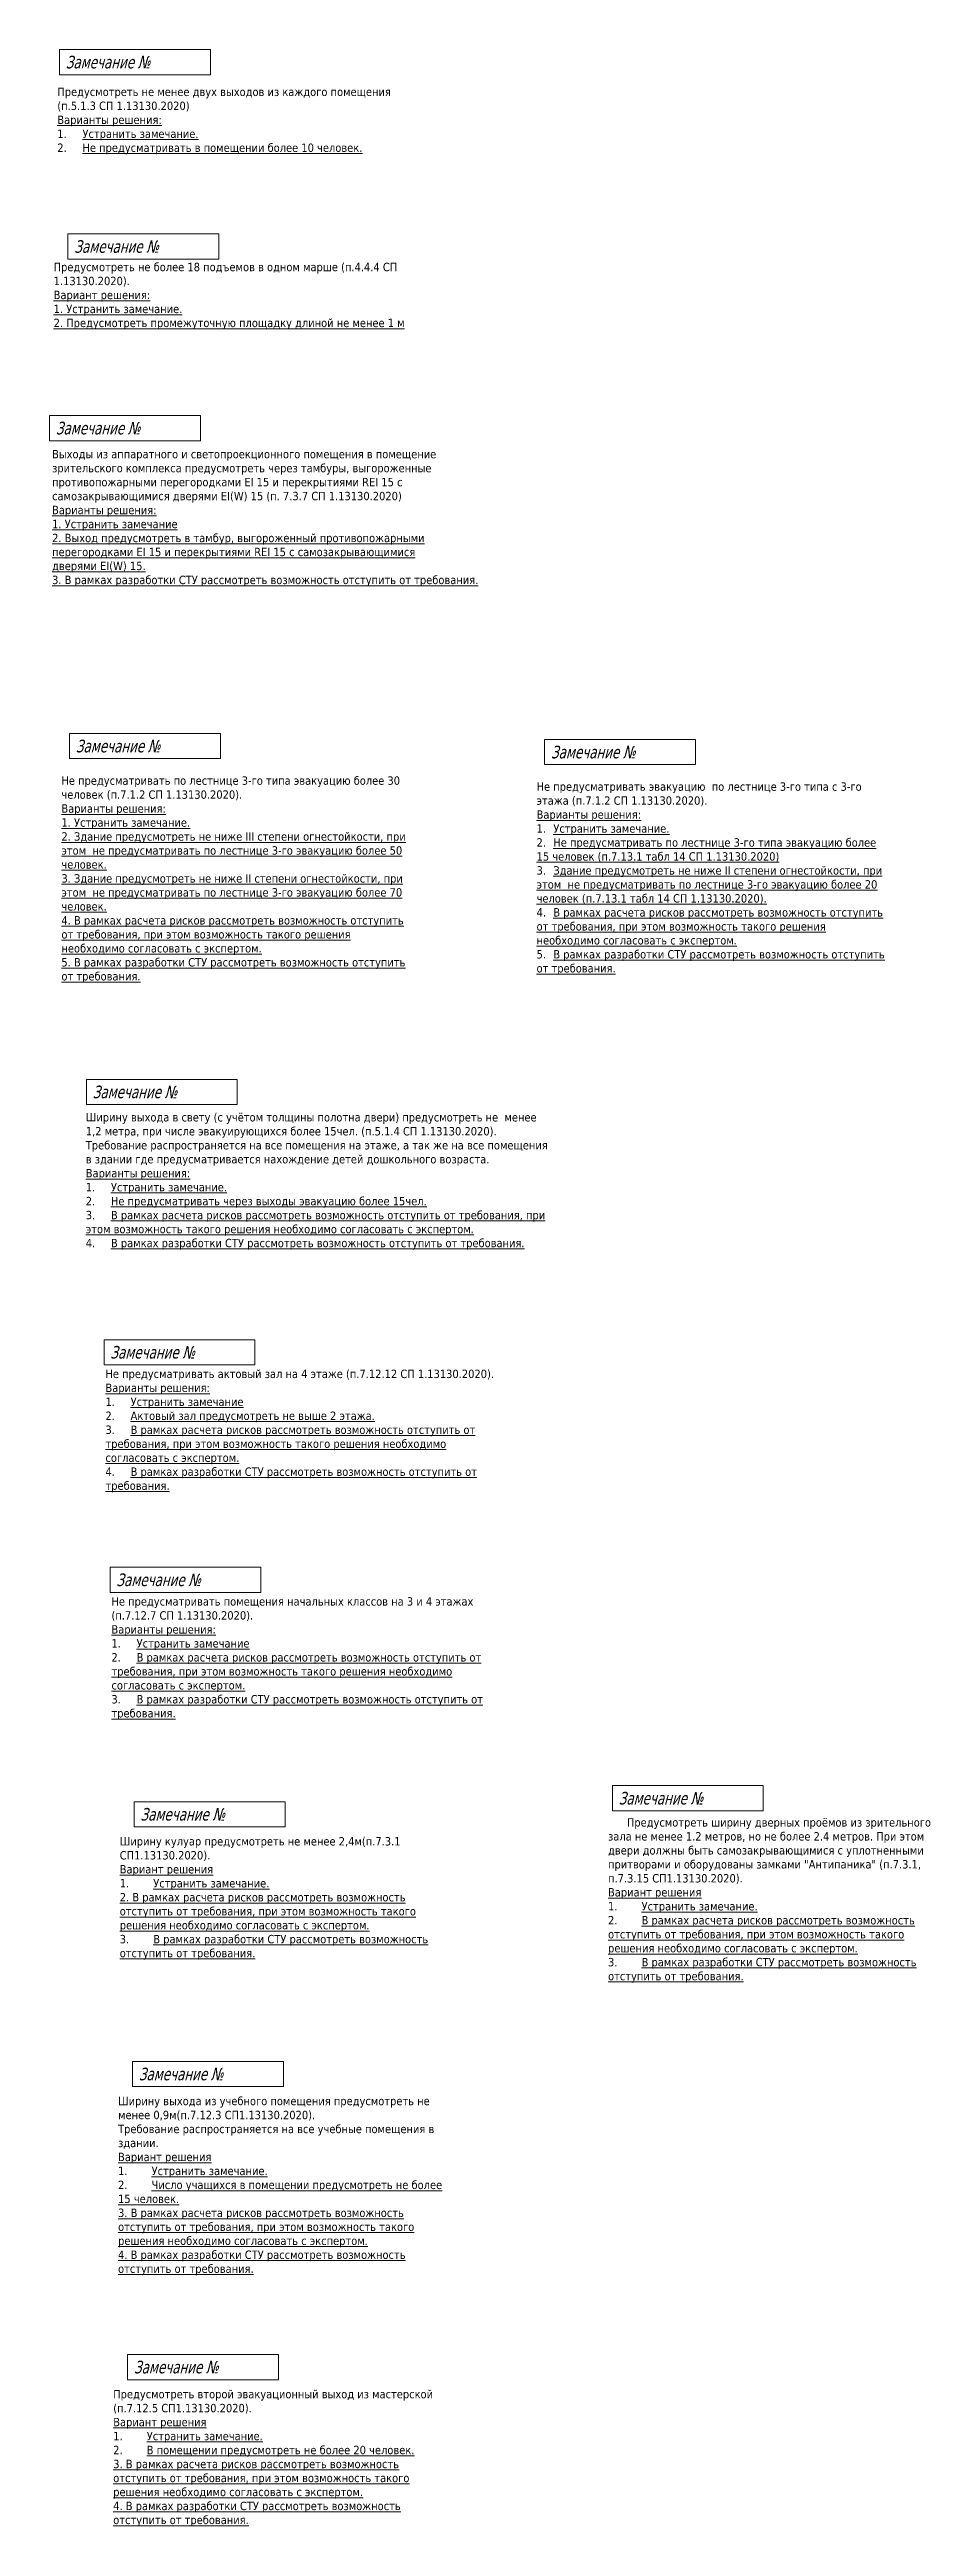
# Model space of a CAD drawing. Header units: millimetres. Extents: x -204396 to 1997851, y -2958255 to 237418.
# Drawn here: x 155173 to 218230, y -1435397 to -1258124 of the extents above; entities that cross this region are included whole.
import ezdxf

# ---------------------------------------------------------------- set-up
doc = ezdxf.new("R2010")
doc.units = ezdxf.units.MM
doc.layers.add('экспертиза', color=1, linetype='Continuous', lineweight=0)
doc.styles.add('ЭКСПЕРТИЗА', font='tahoma.ttf')

msp = doc.modelspace()

# ---------------------------------------------------------------- texts
at = {"layer": 'экспертиза', "lineweight": 0, "style": 'ЭКСПЕРТИЗА', "oblique": 14.99998, "width": 0.8}
for p in [(156333, -1259474), (157053, -1308425), (191064, -1308854), (158259, -1333178), (161682, -1384876), (195909, -1383726), (161562, -1403464), (161215, -1424441)]:
    msp.add_text('Замечание №', height=900, dxfattribs=at).set_placement(p)
at = {"layer": 'экспертиза', "lineweight": 0, "ltscale": 100, "style": 'ЭКСПЕРТИЗА', "oblique": 14.99998, "width": 0.8}
for p in [(156943, -1272672), (155623, -1285669)]:
    msp.add_text('Замечание №', height=900, dxfattribs=at).set_placement(p)
at = {"layer": 'экспертиза', "color": 4, "lineweight": 0, "style": 'ЭКСПЕРТИЗА', "oblique": 14.99998, "width": 0.8}
for p in [(159526, -1351808), (159955, -1368096)]:
    msp.add_text('Замечание №', height=900, dxfattribs=at).set_placement(p)
at = {"layer": 'экспертиза', "lineweight": 0, "ltscale": 100, "char_height": 600, "attachment_point": 1, "style": 'ЭКСПЕРТИЗА'}
for s, insert, width in [('Предусмотреть не менее двух выходов из каждого помещения (п.5.1.3 СП 1.13130.2020)\\P{\\L\\C6;Варианты решения: \\P\\pt1800;\\l1.^I\\LУстранить замечание.\\P\\l2.^I\\LНе предусматривать в помещении более 10 человек.}', (155730, -1260850), 25154.37), ('Предусмотреть не более 18 подъемов в одном марше (п.4.4.4 СП 1.13130.2020).\\P{\\L\\C6;Вариант решения:\\P1. Устранить замечание.\\P2. Предусмотреть промежуточную площадку длиной не менее 1 м}', (155468, -1273387), 26836.95), ('Выходы из аппаратного и светопроекционного помещения в помещение зрительского комплекса предусмотреть через тамбуры, выгороженные противопожарными перегородками EI 15 и перекрытиями REI 15 с самозакрывающимися дверями EI(W) 15 (п. 7.3.7 СП 1.13130.2020)\\P{\\A1;\\L\\C6;Варианты решения:\\P1. Устранить замечание\\P\\A0;2. Выход предусмотреть в тамбур, выгороженный противопожарными перегородками EI 15 и перекрытиями REI 15 с самозакрывающимися дверями EI(W) 15.\\P3. В рамках разработки СТУ рассмотреть возможность отступить от требования.}', (155356, -1286779), 28805.84), ('\\pt1200;Не предусматривать по лестнице 3-го типа эвакуацию более 30 человек (п.7.1.2 СП 1.13130.2020).\\P{\\L\\C6;Варианты решения:\\P1. Устранить замечание.\\P2. Здание предусмотреть не ниже III степени огнестойкости, при этом  не предусматривать по лестнице 3-го эвакуацию более 50 человек.\\P3. Здание предусмотреть не ниже II степени огнестойкости, при этом  не предусматривать по лестнице 3-го эвакуацию более 70 человек.\\P4. В рамках расчета рисков рассмотреть возможность отступить от требования, при этом возможность такого решения необходимо согласовать с экспертом.\\H0.91667x;\\l\\C0;\\P\\H1.09091x;\\L\\C6;5. В рамках разработки СТУ рассмотреть возможность отступить от требования. }', (156024, -1310144), 25338.67), ('\\pt1200;Не предусматривать эвакуацию  по лестнице 3-го типа с 3-го этажа (п.7.1.2 СП 1.13130.2020).\\P{\\L\\C6;Варианты решения:\\P\\l1.^I\\LУстранить замечание.\\P\\l\\C2;2.^I\\LНе предусматривать по лестнице 3-го типа эвакуацию более 15 человек (п.7.13.1 табл 14 СП 1.13130.2020)\\P\\l3.^I\\LЗдание предусмотреть не ниже II степени огнестойкости, при этом  не предусматривать по лестнице 3-го эвакуацию более 20 человек (п.7.13.1 табл 14 СП 1.13130.2020).\\C6;\\P\\l4.^I\\LВ рамках расчета рисков рассмотреть возможность отступить от требования, при этом возможность такого решения необходимо согласовать с экспертом.\\H0.91667x;\\l\\C0;\\P\\H1.09091x;\\C6;5.^I\\LВ рамках разработки СТУ рассмотреть возможность отступить от требования. }', (190034, -1310573), 25338.67)]:
    msp.add_mtext(s, dxfattribs=dict(at, insert=insert, width=width))
at = {"layer": 'экспертиза', "lineweight": 0, "ltscale": 600, "insert": (157767, -1334240), "char_height": 600, "width": 33170.81, "attachment_point": 1, "style": 'ЭКСПЕРТИЗА'}
msp.add_mtext('Ширину выхода в свету (с учётом толщины полотна двери) предусмотреть не  менее 1,2 метра, при числе эвакуирующихся более 15чел. (п.5.1.4 СП 1.13130.2020).\\PТребование распространяется на все помещения на этаже, а так же на все помещения в здании где предусматривается нахождение детей дошкольного возраста.\\P{\\L\\C6;Варианты решения: \\P\\pt1800;\\l1.^I\\LУстранить замечание.\\P\\l2.^I\\LНе предусматривать через выходы эвакуацию более 15чел.\\P\\l3.^I\\LВ рамках расчета рисков рассмотреть возможность отступить от требования, при этом возможность такого решения необходимо согласовать с экспертом.\\P\\l4.^I\\LВ рамках разработки СТУ рассмотреть возможность отступить от требования.}', dxfattribs=at)
at = {"layer": 'экспертиза', "color": 4, "lineweight": 0, "ltscale": 100, "char_height": 600, "width": 26552.35, "attachment_point": 1, "style": 'ЭКСПЕРТИЗА'}
for s, insert in [('\\pt1200;Не предусматривать актовый зал на 4 этаже (п.7.12.12 СП 1.13130.2020).\\P{\\L\\C6;Варианты решения:\\P\\pt1800,16800;\\l1.^I\\LУстранить замечание\\P\\l2.^I\\LАктовый зал предусмотреть не выше 2 этажа.\\P\\l3.^I\\LВ рамках расчета рисков рассмотреть возможность отступить от требования, при этом возможность такого решения необходимо согласовать с экспертом.\\H0.91667x;\\l\\C0;\\P\\H1.09091x;\\C6;4.^I\\LВ рамках разработки СТУ рассмотреть возможность отступить от требования. }', (159176, -1352604)), ('\\pt1200;Не предусматривать помещения начальных классов на 3 и 4 этажах (п.7.12.7 СП 1.13130.2020).\\P{\\L\\C6;Варианты решения:\\P\\pt1800,16800;\\l1.^I\\LУстранить замечание\\P\\l2.^I\\LВ рамках расчета рисков рассмотреть возможность отступить от требования, при этом возможность такого решения необходимо согласовать с экспертом.\\H0.91667x;\\l\\C0;\\P\\H1.09091x;\\C6;3.^I\\LВ рамках разработки СТУ рассмотреть возможность отступить от требования. }', (159605, -1368892))]:
    msp.add_mtext(s, dxfattribs=dict(at, insert=insert))
at = {"layer": 'экспертиза', "lineweight": 0, "ltscale": 100, "transparency": 33554687, "char_height": 600, "width": 23702.99, "attachment_point": 1, "style": 'ЭКСПЕРТИЗА'}
for s, insert in [('Ширину кулуар предусмотреть не менее 2,4м(п.7.3.1 СП1.13130.2020).\\P{\\L\\C6;Вариант решения\\P\\pt2400;\\l1.^I\\LУстранить замечание.\\P\\ptz;2. В рамках расчета рисков рассмотреть возможность отступить от требования, при этом возможность такого решения необходимо согласовать с экспертом.\\H0.91667x;\\l\\C0;\\P\\pt2400;\\H1.09091x;\\C6;3.^I\\LВ рамках разработки СТУ рассмотреть возможность отступить от требования. }', (160199, -1386059)), ('\\pi1350;Предусмотреть ширину дверных проёмов из зрительного зала не менее 1.2 метров, но не более 2.4 метров. При этом двери должны быть самозакрывающимися с уплотненными притворами и оборудованы замками "Антипаника" (п.7.3.1, п.7.3.15 СП1.13130.2020).\\P\\pi0;{\\L\\C6;Вариант решения\\P\\pt2400;\\l1.^I\\LУстранить замечание.\\P\\l2.^I\\LВ рамках расчета рисков рассмотреть возможность отступить от требования, при этом возможность такого решения необходимо согласовать с экспертом.\\H0.91667x;\\l\\C0;\\P\\H1.09091x;\\C6;3.^I\\LВ рамках разработки СТУ рассмотреть возможность отступить от требования. }', (195150, -1384705)), ('Ширину выхода из учебного помещения предусмотреть не менее 0,9м(п.7.12.3 СП1.13130.2020).\\PТребование распространяется на все учебные помещения в здании.\\P{\\L\\C6;Вариант решения\\P\\pt2400;\\l1.^I\\LУстранить замечание.\\P\\l2.^I\\LЧисло учащихся в помещении предусмотреть не более 15 человек.\\P\\ptz;3. В рамках расчета рисков рассмотреть возможность отступить от требования, при этом возможность такого решения необходимо согласовать с экспертом.\\H0.91667x;\\l\\C0;\\P\\H1.09091x;\\L\\C6;4. В рамках разработки СТУ рассмотреть возможность отступить от требования. }', (160078, -1404647)), ('Предусмотреть второй эвакуационный выход из мастерской (п.7.12.5 СП1.13130.2020).\\P{\\L\\C6;Вариант решения\\P\\pt2400;\\l1.^I\\LУстранить замечание.\\P\\l2.^I\\LВ помещении предусмотреть не более 20 человек.\\P\\ptz;3. В рамках расчета рисков рассмотреть возможность отступить от требования, при этом возможность такого решения необходимо согласовать с экспертом.\\H0.91667x;\\l\\C0;\\P\\H1.09091x;\\L\\C6;4. В рамках разработки СТУ рассмотреть возможность отступить от требования. }', (159731, -1425624))]:
    msp.add_mtext(s, dxfattribs=dict(at, insert=insert))

# ---------------------------------------------------------------- linework, layer by layer
at = {"layer": 'экспертиза', "lineweight": 0}
for points in [[(155883, -1258124), (166683, -1258124), (166683, -1259924), (155883, -1259924), (155883, -1258124)], [(156603, -1307075), (167403, -1307075), (167403, -1308875), (156603, -1308875), (156603, -1307075)], [(190614, -1307504), (201414, -1307504), (201414, -1309304), (190614, -1309304), (190614, -1307504)], [(157809, -1331828), (168609, -1331828), (168609, -1333628), (157809, -1333628), (157809, -1331828)], [(195459, -1382376), (206259, -1382376), (206259, -1384176), (195459, -1384176), (195459, -1382376)], [(161232, -1383526), (172032, -1383526), (172032, -1385326), (161232, -1385326), (161232, -1383526)], [(161112, -1402114), (171912, -1402114), (171912, -1403914), (161112, -1403914), (161112, -1402114)], [(160765, -1423091), (171565, -1423091), (171565, -1424891), (160765, -1424891), (160765, -1423091)]]:
    msp.add_lwpolyline(points, dxfattribs=at)
at = {"layer": 'экспертиза', "lineweight": 0, "elevation": 0}
for points in [[(156493, -1271322), (167293, -1271322), (167293, -1273122), (156493, -1273122), (156493, -1271322)], [(155173, -1284319), (165973, -1284319), (165973, -1286119), (155173, -1286119), (155173, -1284319)]]:
    msp.add_lwpolyline(points, dxfattribs=at)
at = {"layer": 'экспертиза', "color": 4, "lineweight": 0}
for points in [[(159076, -1350458), (169876, -1350458), (169876, -1352258), (159076, -1352258), (159076, -1350458)], [(159505, -1366746), (170305, -1366746), (170305, -1368546), (159505, -1368546), (159505, -1366746)]]:
    msp.add_lwpolyline(points, dxfattribs=at)

msp.set_redraw_order([(e.dxf.handle, doc.entitydb.next_handle()) for e in msp.query("TEXT MTEXT ATTDEF DIMENSION ARC_DIMENSION")])  # texts and dimensions are drawn at this point

doc.saveas('drawing.dxf')
